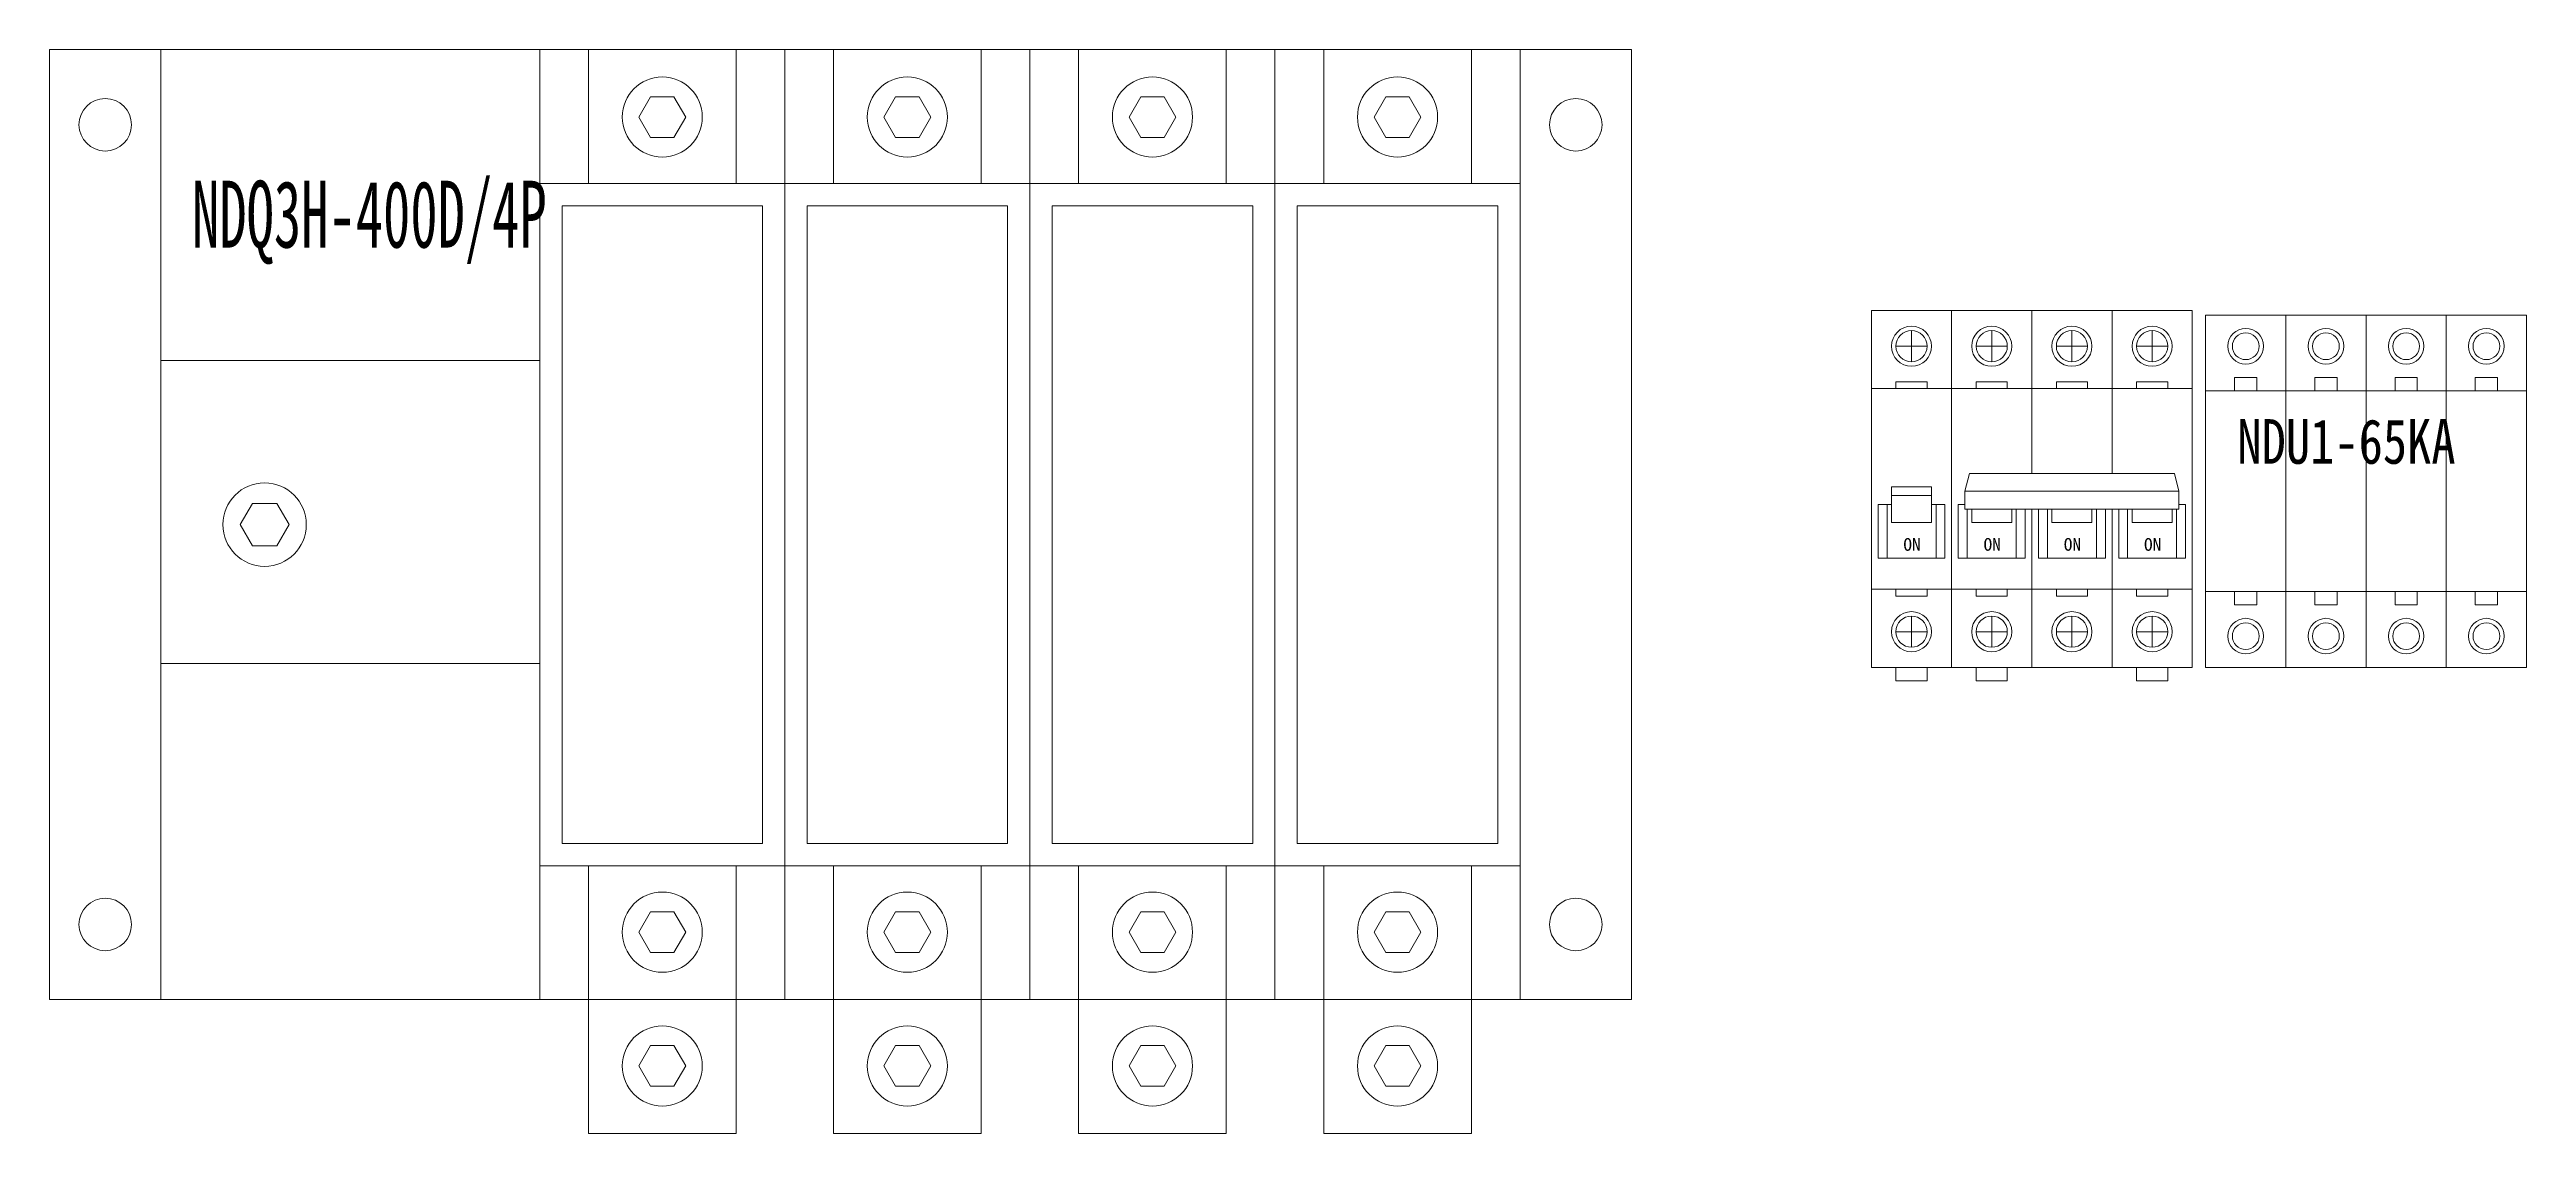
# Model space of a CAD drawing. Extents: x 315613 to 316313, y 295845 to 298045.
# Drawn here: x 315706 to 316262, y 297108 to 297351 of the extents above; entities that cross this region are included whole.
import ezdxf

# ---------------------------------------------------------------- set-up
doc = ezdxf.new("R2010")
doc.units = 0
doc.header["$MEASUREMENT"] = 0
doc.layers.add('E-UNIV-NOTE', color=6, linetype='Continuous')
doc.layers.add('细线', color=7, linetype='Continuous', lineweight=0)
doc.styles.add('宋体', font='', dxfattribs={"width": 0.8})
doc.styles.add('正常', font='')
doc.styles.get('宋体').set_extended_font_data('NSimSun')
doc.styles.get('正常').set_extended_font_data('FangSong_GB2312')

# ---------------------------------------------------------------- blocks, each defined once
blk = doc.blocks.new('Manufacturer光辉PartName双电源自动转换开关Series400ShellFrameLimitingCurrentRemarkPartTypeMinCurrent250MaxCurrent400Poles4PMinPower0MaxPower0LibType2DelFlgfalseUpdateDate')
at = {"layer": '细线'}
for points in [[(-177.5, -91.5), (177.5, -91.5), (177.5, 121.5), (-177.5, 121.5)], [(-177.5, -91.5), (-152.5, -91.5), (-152.5, 121.5), (-177.5, 121.5)], [(-12.5, -91.5), (-67.5, -91.5), (-67.5, 121.5), (-12.5, 121.5)], [(-56.56, 91.5), (-23.44, 91.5), (-23.44, 121.5), (-56.56, 121.5)], [(42.5, -91.5), (-12.5, -91.5), (-12.5, 121.5), (42.5, 121.5)], [(-1.56, 91.5), (31.56, 91.5), (31.56, 121.5), (-1.56, 121.5)], [(97.5, -91.5), (42.5, -91.5), (42.5, 121.5), (97.5, 121.5)], [(53.44, 91.5), (86.56, 91.5), (86.56, 121.5), (53.44, 121.5)], [(152.5, -91.5), (97.5, -91.5), (97.5, 121.5), (152.5, 121.5)], [(108.44, 91.5), (141.56, 91.5), (141.56, 121.5), (108.44, 121.5)], [(177.5, -91.5), (152.5, -91.5), (152.5, 121.5), (177.5, 121.5)], [(-34.74, 106.38), (-37.37, 110.94), (-42.63, 110.94), (-45.26, 106.38), (-42.63, 101.82), (-37.37, 101.82)], [(20.26, 106.38), (17.63, 110.94), (12.37, 110.94), (9.74, 106.38), (12.37, 101.82), (17.63, 101.82)], [(75.26, 106.38), (72.63, 110.94), (67.37, 110.94), (64.74, 106.38), (67.37, 101.82), (72.63, 101.82)], [(130.26, 106.38), (127.63, 110.94), (122.37, 110.94), (119.74, 106.38), (122.37, 101.82), (127.63, 101.82)], [(-67.5, 91.5), (-12.5, 91.5), (-12.5, -61.5), (-67.5, -61.5)], [(-12.5, 91.5), (42.5, 91.5), (42.5, -61.5), (-12.5, -61.5)], [(42.5, 91.5), (97.5, 91.5), (97.5, -61.5), (42.5, -61.5)], [(97.5, 91.5), (152.5, 91.5), (152.5, -61.5), (97.5, -61.5)], [(-62.5, 86.5), (-17.5, 86.5), (-17.5, -56.5), (-62.5, -56.5)], [(-7.5, 86.5), (37.5, 86.5), (37.5, -56.5), (-7.5, -56.5)], [(47.5, 86.5), (92.5, 86.5), (92.5, -56.5), (47.5, -56.5)], [(102.5, 86.5), (147.5, 86.5), (147.5, -56.5), (102.5, -56.5)], [(-152.5, 51.77), (-67.5, 51.77), (-67.5, -16.15), (-152.5, -16.15)], [(-123.75, 15), (-126.5, 19.75), (-131.98, 19.75), (-134.72, 15), (-131.98, 10.25), (-126.5, 10.25)], [(-56.56, -61.5), (-23.44, -61.5), (-23.44, -91.5), (-56.56, -91.5)], [(-1.56, -61.5), (31.56, -61.5), (31.56, -91.5), (-1.56, -91.5)], [(53.44, -61.5), (86.56, -61.5), (86.56, -91.5), (53.44, -91.5)], [(108.44, -61.5), (141.56, -61.5), (141.56, -91.5), (108.44, -91.5)], [(-34.74, -76.38), (-37.37, -80.94), (-42.63, -80.94), (-45.26, -76.38), (-42.63, -71.82), (-37.37, -71.82)], [(20.26, -76.38), (17.63, -80.94), (12.37, -80.94), (9.74, -76.38), (12.37, -71.82), (17.63, -71.82)], [(75.26, -76.38), (72.63, -80.94), (67.37, -80.94), (64.74, -76.38), (67.37, -71.82), (72.63, -71.82)], [(130.26, -76.38), (127.63, -80.94), (122.37, -80.94), (119.74, -76.38), (122.37, -71.82), (127.63, -71.82)], [(-56.56, -91.5), (-23.44, -91.5), (-23.44, -121.5), (-56.56, -121.5)], [(-1.56, -91.5), (31.56, -91.5), (31.56, -121.5), (-1.56, -121.5)], [(53.44, -91.5), (86.56, -91.5), (86.56, -121.5), (53.44, -121.5)], [(108.44, -91.5), (141.56, -91.5), (141.56, -121.5), (108.44, -121.5)], [(-34.74, -106.38), (-37.37, -110.94), (-42.63, -110.94), (-45.26, -106.38), (-42.63, -101.82), (-37.37, -101.82)], [(20.26, -106.38), (17.63, -110.94), (12.37, -110.94), (9.74, -106.38), (12.37, -101.82), (17.63, -101.82)], [(75.26, -106.38), (72.63, -110.94), (67.37, -110.94), (64.74, -106.38), (67.37, -101.82), (72.63, -101.82)], [(130.26, -106.38), (127.63, -110.94), (122.37, -110.94), (119.74, -106.38), (122.37, -101.82), (127.63, -101.82)]]:
    blk.add_lwpolyline(points, close=True, dxfattribs=at)
for centre, radius in [((-40, 106.38), 8.99), ((15, 106.38), 8.99), ((70, 106.38), 8.99), ((125, 106.38), 8.99), ((-165, 104.65), 5.89), ((165, 104.65), 5.89), ((-129.24, 15), 9.36), ((-165, -74.65), 5.89), ((-40, -76.38), 8.99), ((15, -76.38), 8.99), ((70, -76.38), 8.99), ((125, -76.38), 8.99), ((165, -74.65), 5.89), ((-40, -106.38), 8.99), ((15, -106.38), 8.99), ((70, -106.38), 8.99), ((125, -106.38), 8.99)]:
    blk.add_circle(centre, radius, dxfattribs=at)
at = {"layer": '细线', "insert": (-145.52, 92.1), "char_height": 15, "width": 73.8973, "attachment_point": 1, "style": '宋体'}
blk.add_mtext('\\pxql;{\\fFangSong_GB2312|b0|i0|c134|p49;\\W0.6;NDQ3H-400D/4P}', dxfattribs=at)
blk = doc.blocks.new('Manufacturer上海良信PartName电涌保护器SeriesNDU1ShellFrameLimitingCurrentRemarkPartTypeMinCurrent0MaxCurrent0Poles4PMinPower0MaxPower0LibType3DelFlgfalseUpdateDate2023-01-0100000')
at = {"color": 7, "linetype": 'Continuous', "lineweight": 15}
for p, q in [((-18, 39.5), (-36, 39.5)), ((-36, 39.5), (-36, 22.5)), ((-18, 22.5), (-18, 39.5)), ((36, 39.5), (-18, 39.5)), ((0, 22.5), (0, 39.5)), ((18, 22.5), (18, 39.5)), ((36, 39.5), (36, 22.5)), ((-36, 22.5), (-36, -22.5)), ((-18, 22.5), (-36, 22.5)), ((-24.5, 25.5), (-29.5, 25.5)), ((-29.5, 25.5), (-29.5, 22.5)), ((-24.5, 22.5), (-24.5, 25.5)), ((-18, -22.5), (-18, 22.5)), ((36, 22.5), (-18, 22.5)), ((-6.5, 25.5), (-11.5, 25.5)), ((-11.5, 25.5), (-11.5, 22.5)), ((-6.5, 22.5), (-6.5, 25.5)), ((0, -22.5), (0, 22.5)), ((11.5, 25.5), (6.5, 25.5)), ((6.5, 25.5), (6.5, 22.5)), ((11.5, 22.5), (11.5, 25.5)), ((18, -22.5), (18, 22.5)), ((29.5, 25.5), (24.5, 25.5)), ((24.5, 25.5), (24.5, 22.5)), ((29.5, 22.5), (29.5, 25.5)), ((36, 22.5), (36, -22.5)), ((-36, -22.5), (-18, -22.5)), ((-36, -22.5), (-36, -39.5)), ((-29.5, -25.5), (-29.5, -22.5)), ((-24.5, -25.5), (-29.5, -25.5)), ((-24.5, -22.5), (-24.5, -25.5)), ((-18, -39.5), (-18, -22.5)), ((-18, -22.5), (36, -22.5)), ((-11.5, -25.5), (-11.5, -22.5)), ((-6.5, -25.5), (-11.5, -25.5)), ((-6.5, -22.5), (-6.5, -25.5)), ((0, -39.5), (0, -22.5)), ((6.5, -25.5), (6.5, -22.5)), ((11.5, -25.5), (6.5, -25.5)), ((11.5, -22.5), (11.5, -25.5)), ((18, -39.5), (18, -22.5)), ((24.5, -25.5), (24.5, -22.5)), ((29.5, -25.5), (24.5, -25.5)), ((29.5, -22.5), (29.5, -25.5)), ((36, -22.5), (36, -39.5)), ((-36, -39.5), (-18, -39.5)), ((-18, -39.5), (36, -39.5))]:
    blk.add_line(p, q, dxfattribs=at)
for centre, radius in [((-27, 32.5), 4), ((-27, 32.5), 3), ((-9, 32.5), 4), ((-9, 32.5), 3), ((9, 32.5), 4), ((9, 32.5), 3), ((27, 32.5), 4), ((27, 32.5), 3), ((-27, -32.5), 4), ((-27, -32.5), 3), ((-9, -32.5), 4), ((-9, -32.5), 3), ((9, -32.5), 4), ((9, -32.5), 3), ((27, -32.5), 4), ((27, -32.5), 3)]:
    blk.add_circle(centre, radius, dxfattribs=at)
at = {"layer": 'E-UNIV-NOTE', "style": '宋体', "width": 0.8}
blk.add_text('NDU1-65KA', height=10, dxfattribs=at).set_placement((-28.89, 6.15))
blk = doc.blocks.new('Manufacturer光辉PartName微型断路器Series4PShellFrameLimitingCurrentRemarkPartTypeMinCurrent1MaxCurrent63Poles4PMinPower0MaxPower0LibType2DelFlgfalseUpdateDate')
at = {"layer": '细线'}
for p, q in [((-30.5, 33.5), (-23.5, 33.5)), ((-27, 37), (-27, 30)), ((-12.5, 33.5), (-5.5, 33.5)), ((-9, 37), (-9, 30)), ((5.5, 33.5), (12.5, 33.5)), ((9, 37), (9, 30)), ((23.5, 33.5), (30.5, 33.5)), ((27, 37), (27, 30)), ((-27, -34), (-27, -27)), ((-9, -34), (-9, -27)), ((9, -34), (9, -27)), ((27, -34), (27, -27)), ((-30.5, -30.5), (-23.5, -30.5)), ((-12.5, -30.5), (-5.5, -30.5)), ((5.5, -30.5), (12.5, -30.5)), ((23.5, -30.5), (30.5, -30.5))]:
    blk.add_line(p, q, dxfattribs=at)
for points in [[(-36, -38.5), (-18, -38.5), (-18, 41.5), (-36, 41.5)], [(-36, -21), (-18, -21), (-18, 24), (-36, 24)], [(-30.5, 25.5), (-23.5, 25.5), (-23.5, 24), (-30.5, 24)], [(-12.5, 25.5), (-5.5, 25.5), (-5.5, 24), (-12.5, 24)], [(5.5, 25.5), (12.5, 25.5), (12.5, 24), (5.5, 24)], [(23.5, 25.5), (30.5, 25.5), (30.5, 24), (23.5, 24)], [(-31.5, -6), (-22.5, -6), (-22.5, 2), (-31.5, 2)], [(-31.5, 2), (-22.5, 2), (-22.5, 0), (-31.5, 0)], [(33, 1), (-15, 1), (-14, 5), (32, 5)], [(-15, -3), (33, -3), (33, 1), (-15, 1)], [(-30.5, -22.5), (-23.5, -22.5), (-23.5, -21), (-30.5, -21)], [(-12.5, -22.5), (-5.5, -22.5), (-5.5, -21), (-12.5, -21)], [(5.5, -22.5), (12.5, -22.5), (12.5, -21), (5.5, -21)], [(23.5, -22.5), (30.5, -22.5), (30.5, -21), (23.5, -21)], [(-30.5, -41.5), (-23.5, -41.5), (-23.5, -38.5), (-30.5, -38.5)], [(-12.5, -41.5), (-5.5, -41.5), (-5.5, -38.5), (-12.5, -38.5)], [(23.5, -41.5), (30.5, -41.5), (30.5, -38.5), (23.5, -38.5)]]:
    blk.add_lwpolyline(points, close=True, dxfattribs=at)
for points in [[(0, 5), (0, 41.5), (-18, 41.5), (-18, -38.5), (0, -38.5), (0, -3)], [(18, 5), (18, 41.5), (0, 41.5), (0, 5)], [(18, -3), (18, -38.5), (36, -38.5), (36, 41.5), (18, 41.5), (18, 5)], [(0, 5), (0, 24), (-18, 24), (-18, -21), (0, -21), (0, -3)], [(18, 5), (18, 24), (0, 24), (0, 5)], [(18, -3), (18, -21), (36, -21), (36, 24), (18, 24), (18, 5)], [(-31.5, -2), (-34.5, -2), (-34.5, -14), (-19.5, -14), (-19.5, -2), (-22.5, -2)], [(-31.5, -2), (-32.5, -2), (-32.5, -14), (-21.5, -14), (-21.5, -2), (-22.5, -2)], [(-15, -2), (-16.5, -2), (-16.5, -14), (-1.5, -14), (-1.5, -3)], [(-14.5, -3), (-14.5, -14), (-3.5, -14), (-3.5, -3)], [(-13.5, -3), (-13.5, -6), (-4.5, -6), (-4.5, -3)], [(0, -3), (0, -38.5), (18, -38.5), (18, -3)], [(0, -3), (0, -21), (18, -21), (18, -3)], [(1.5, -3), (1.5, -14), (16.5, -14), (16.5, -3)], [(3.5, -3), (3.5, -14), (14.5, -14), (14.5, -3)], [(4.5, -3), (4.5, -6), (13.5, -6), (13.5, -3)], [(19.5, -3), (19.5, -14), (34.5, -14), (34.5, -2), (33, -2)], [(21.5, -3), (21.5, -14), (32.5, -14), (32.5, -3)], [(22.5, -3), (22.5, -6), (31.5, -6), (31.5, -3)]]:
    blk.add_lwpolyline(points, dxfattribs=at)
for centre, radius in [((-27, 33.5), 4.5), ((-27, 33.5), 3.5), ((-9, 33.5), 4.5), ((-9, 33.5), 3.5), ((9, 33.5), 4.5), ((9, 33.5), 3.5), ((27, 33.5), 4.5), ((27, 33.5), 3.5), ((-27, -30.5), 4.5), ((-27, -30.5), 3.5), ((-9, -30.5), 4.5), ((-9, -30.5), 3.5), ((9, -30.5), 4.5), ((9, -30.5), 3.5), ((27, -30.5), 4.5), ((27, -30.5), 3.5)]:
    blk.add_circle(centre, radius, dxfattribs=at)
at = {"layer": '细线', "color": 2, "lineweight": 15, "style": '正常'}
for p in [(-28.83, -12.36), (-10.83, -12.36), (7.17, -12.36), (25.17, -12.36)]:
    blk.add_text('ON', height=2.851, dxfattribs=at).set_placement(p)

msp = doc.modelspace()

# ---------------------------------------------------------------- block references
for name, p in [('Manufacturer光辉PartName双电源自动转换开关Series400ShellFrameLimitingCurrentRemarkPartTypeMinCurrent250MaxCurrent400Poles4PMinPower0MaxPower0LibType2DelFlgfalseUpdateDate', (315883.3, 297229.07)), ('Manufacturer光辉PartName微型断路器Series4PShellFrameLimitingCurrentRemarkPartTypeMinCurrent1MaxCurrent63Poles4PMinPower0MaxPower0LibType2DelFlgfalseUpdateDate', (316150.64, 297250.56)), ('Manufacturer上海良信PartName电涌保护器SeriesNDU1ShellFrameLimitingCurrentRemarkPartTypeMinCurrent0MaxCurrent0Poles4PMinPower0MaxPower0LibType3DelFlgfalseUpdateDate2023-01-0100000', (316225.64, 297251.56))]:
    msp.add_blockref(name, p)

doc.saveas('drawing.dxf')
